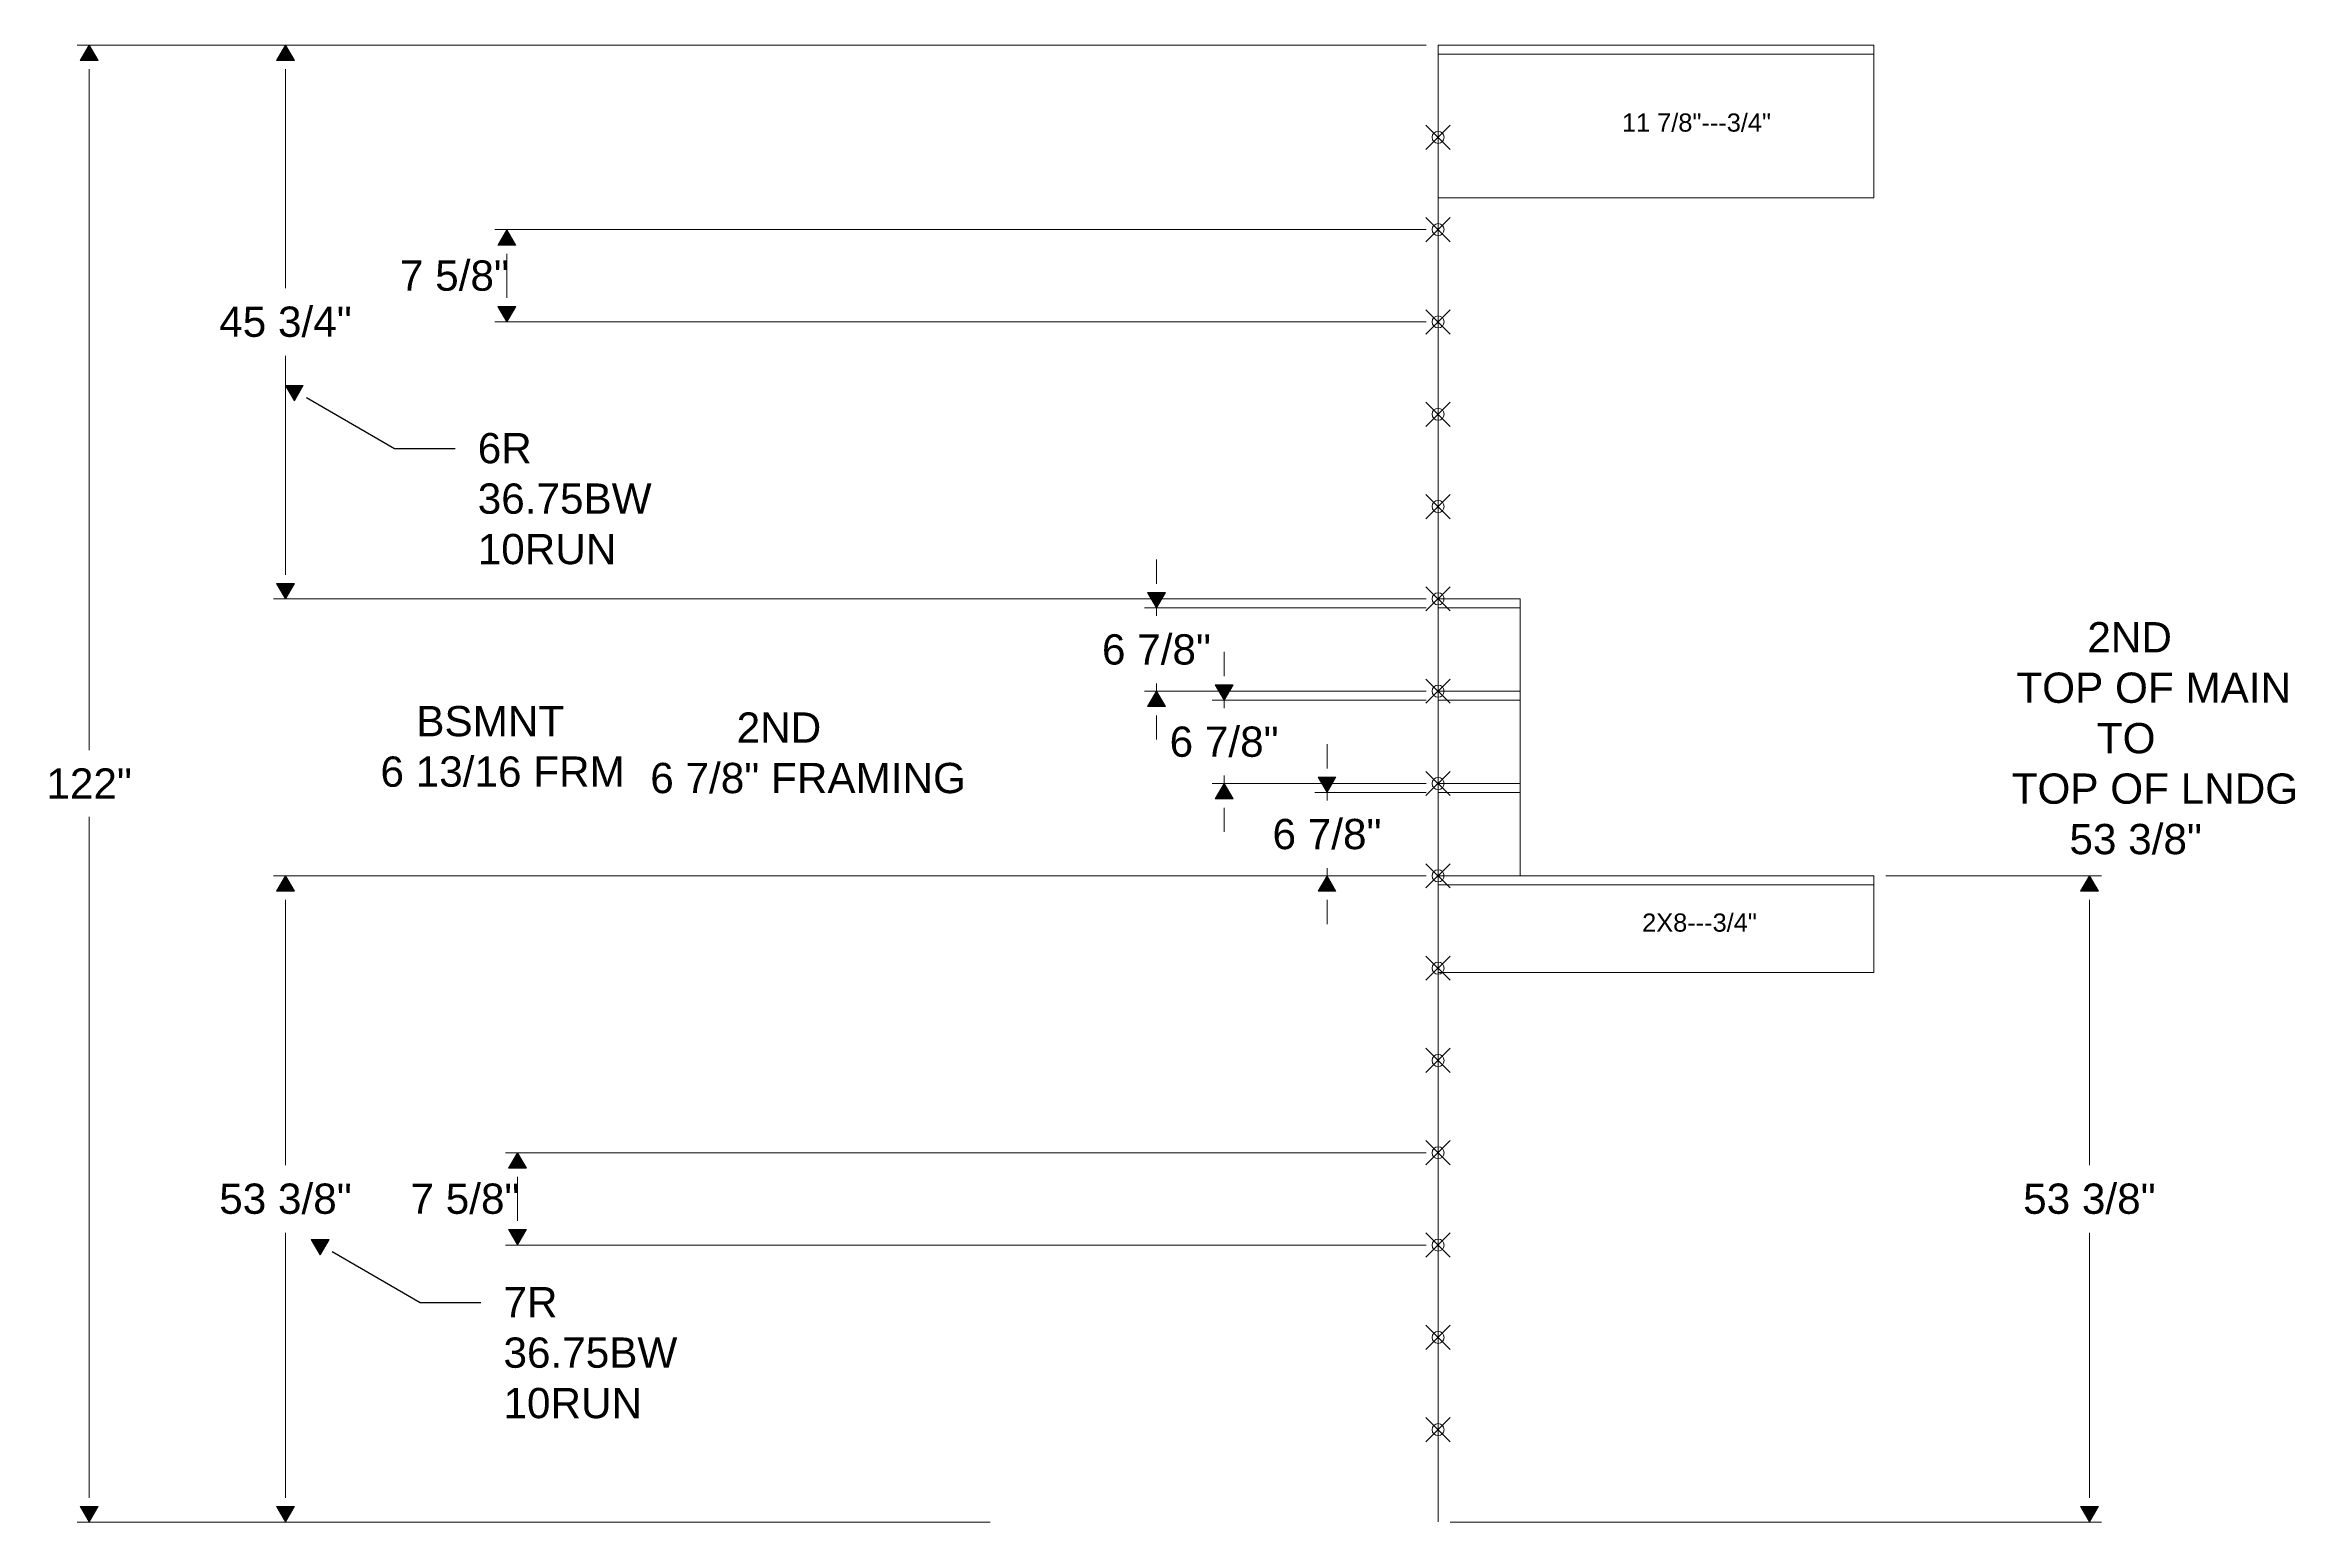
# Model space of a CAD drawing. Header units: inches. Extents: x -118 to 513, y 73 to 305.
# Drawn here: x -115.4 to 70.5, y 178.8 to 300.8 of the extents above; entities that cross this region are included whole.
import ezdxf
from ezdxf import colors
from ezdxf.entities.mleader import LeaderData, LeaderLine
from ezdxf.math import Vec2, Vec3

# ---------------------------------------------------------------- set-up
doc = ezdxf.new("R2010")
doc.units = ezdxf.units.IN
doc.header["$MEASUREMENT"] = 0
doc.header["$PDMODE"] = 35
for name, color, linetype, lineweight in [('Concrete', 40, 'Continuous', 9), ('Dimension', 3, 'Continuous', 9), ('Hole-Framing', 150, 'Continuous', 18), ('Plywood', 6, 'Continuous', 18), ('Treads', 1, 'Continuous', 15)]:
    doc.layers.add(name, color=color, linetype=linetype, lineweight=lineweight)
doc.styles.add('Dimension and Text', font='arial.ttf', dxfattribs={"height": 0.078125})
doc.dimstyles.new('Jerrod Dimension', dxfattribs={"dimscale": 0, "dimtxt": 0.078125, "dimasz": 0.0625, "dimexe": 0.03125, "dimexo": 0.03125, "dimgap": 0.046875, "dimtad": 1, "dimtih": 1, "dimtoh": 1, "dimdec": 4, "dimzin": 1, "dimdsep": 46, "dimlunit": 5, "dimtxsty": 'Dimension and Text', "dimblk": 'arrow', "dimcen": 2.421875, "dimclrd": 3, "dimclre": 3, "dimclrt": 3, "dimadec": 1, "dimazin": 0, "dimtfac": 1, "dimtdec": 4, "dimtmove": 2, "dimatfit": 3, "dimldrblk": 'arrow', "dimfxl": 1, "dimtfillclr": 256, "dimfrac": 2, "dimlwd": -1, "dimlwe": -1, "dimarcsym": 2})

# ---------------------------------------------------------------- blocks, each defined once
blk = doc.blocks.new('arrow')
at = {"layer": 'Dimension'}
blk.add_hatch(color=0, dxfattribs=at).paths.add_polyline_path([(0, 0), (-0.637, 0.368), (-0.637, -0.368)])
at = {"layer": 'Dimension', "color": 0}
for p, q in [((-0.637, -0.368), (-0.637, 0.368)), ((0, 0), (-0.637, 0.368)), ((-0.637, -0.368), (0, 0))]:
    blk.add_line(p, q, dxfattribs=at)
blk = doc.blocks.new('*D40')
at = {"layer": 'Concrete', "color": 3}
for p, q in [((-1.33, 300.84), (-112.78, 300.84)), ((-111.78, 298.84), (-111.78, 242.6)), ((-111.78, 180.84), (-111.78, 237.09)), ((-37.33, 178.84), (-112.78, 178.84))]:
    blk.add_line(p, q, dxfattribs=at)
at = {"layer": 'Defpoints', "color": 0}
for p in [(-111.78, 300.84), (-0.33, 300.84), (-36.33, 178.84)]:
    blk.add_point(p, dxfattribs=at)
at = {"layer": 'Concrete', "color": 3, "xscale": 2, "yscale": 2, "zscale": 2}
for p, rotation in [((-111.78, 300.84), 90), ((-111.78, 178.84), 270)]:
    blk.add_blockref('arrow', p, dxfattribs=dict(at, rotation=rotation))
at = {"layer": 'Concrete', "color": 3, "insert": (-111.78, 239.84), "char_height": 2.5, "attachment_point": 5, "style": 'Dimension and Text'}
blk.add_mtext('122"', dxfattribs=at)
blk = doc.blocks.new('*D41')
at = {"layer": 'Defpoints', "color": 0}
for p in [(-18.01, 246.72), (-0.33, 246.72), (-0.33, 239.84)]:
    blk.add_point(p, dxfattribs=at)
at = {"layer": 'Treads', "color": 3}
for p, q in [((-18.01, 248.72), (-18.01, 250.72)), ((-1.33, 246.72), (-19.01, 246.72)), ((-18.01, 246.72), (-18.01, 246.07)), ((-1.33, 239.84), (-19.01, 239.84)), ((-18.01, 239.84), (-18.01, 240.49)), ((-18.01, 237.84), (-18.01, 235.84))]:
    blk.add_line(p, q, dxfattribs=at)
at = {"layer": 'Treads', "color": 3, "xscale": 2, "yscale": 2, "zscale": 2}
for p, rotation in [((-18.01, 246.72), 270), ((-18.01, 239.84), 90)]:
    blk.add_blockref('arrow', p, dxfattribs=dict(at, rotation=rotation))
at = {"layer": 'Treads', "color": 3, "insert": (-18.01, 243.28), "char_height": 2.5, "attachment_point": 5, "style": 'Dimension and Text'}
blk.add_mtext('6 7/8"', dxfattribs=at)
blk = doc.blocks.new('*D42')
at = {"layer": 'Defpoints', "color": 0}
for p in [(-9.51, 239.09), (-0.33, 239.09), (-0.33, 232.22)]:
    blk.add_point(p, dxfattribs=at)
at = {"layer": 'Treads', "color": 3}
for p, q in [((-9.51, 241.09), (-9.51, 243.09)), ((-1.33, 239.09), (-10.51, 239.09)), ((-9.51, 239.09), (-9.51, 238.45)), ((-9.51, 232.22), (-9.51, 232.86)), ((-1.33, 232.22), (-10.51, 232.22)), ((-9.51, 230.22), (-9.51, 228.22))]:
    blk.add_line(p, q, dxfattribs=at)
at = {"layer": 'Treads', "color": 3, "xscale": 2, "yscale": 2, "zscale": 2}
for p, rotation in [((-9.51, 239.09), 270), ((-9.51, 232.22), 90)]:
    blk.add_blockref('arrow', p, dxfattribs=dict(at, rotation=rotation))
at = {"layer": 'Treads', "color": 3, "insert": (-9.51, 235.65), "char_height": 2.5, "attachment_point": 5, "style": 'Dimension and Text'}
blk.add_mtext('6 7/8"', dxfattribs=at)
blk = doc.blocks.new('*D49')
at = {"layer": 'Defpoints', "color": 0}
for p in [(-23.6, 254.34), (-0.33, 254.34), (-0.33, 247.47)]:
    blk.add_point(p, dxfattribs=at)
at = {"layer": 'Treads', "color": 3}
for p, q in [((-23.6, 256.34), (-23.6, 258.34)), ((-1.33, 254.34), (-24.6, 254.34)), ((-23.6, 254.34), (-23.6, 253.7)), ((-1.33, 247.47), (-24.6, 247.47)), ((-23.6, 247.47), (-23.6, 248.11)), ((-23.6, 245.47), (-23.6, 243.47))]:
    blk.add_line(p, q, dxfattribs=at)
at = {"layer": 'Treads', "color": 3, "xscale": 2, "yscale": 2, "zscale": 2}
for p, rotation in [((-23.6, 254.34), 270), ((-23.6, 247.47), 90)]:
    blk.add_blockref('arrow', p, dxfattribs=dict(at, rotation=rotation))
at = {"layer": 'Treads', "color": 3, "insert": (-23.6, 250.9), "char_height": 2.5, "attachment_point": 5, "style": 'Dimension and Text'}
blk.add_mtext('6 7/8"', dxfattribs=at)
blk = doc.blocks.new('*D50')
at = {"layer": 'Defpoints', "color": 0}
for p in [(-0.33, 232.22), (-95.56, 178.84), (-36.33, 178.84)]:
    blk.add_point(p, dxfattribs=at)
at = {"layer": 'Treads', "color": 3}
for p, q in [((-1.33, 232.22), (-96.56, 232.22)), ((-95.56, 230.22), (-95.56, 208.32)), ((-95.56, 180.84), (-95.56, 202.74)), ((-37.33, 178.84), (-96.56, 178.84))]:
    blk.add_line(p, q, dxfattribs=at)
at = {"layer": 'Treads', "color": 3, "xscale": 2, "yscale": 2, "zscale": 2}
for p, rotation in [((-95.56, 232.22), 90), ((-95.56, 178.84), 270)]:
    blk.add_blockref('arrow', p, dxfattribs=dict(at, rotation=rotation))
at = {"layer": 'Treads', "color": 3, "insert": (-95.56, 205.53), "char_height": 2.5, "attachment_point": 5, "style": 'Dimension and Text'}
blk.add_mtext('53 3/8"', dxfattribs=at)
blk = doc.blocks.new('*D51')
at = {"layer": 'Defpoints', "color": 0}
for p in [(-95.56, 300.84), (-0.33, 300.84), (-0.33, 255.09)]:
    blk.add_point(p, dxfattribs=at)
at = {"layer": 'Treads', "color": 3}
for p, q in [((-1.33, 300.84), (-96.56, 300.84)), ((-95.56, 298.84), (-95.56, 280.76)), ((-95.56, 257.09), (-95.56, 275.17)), ((-1.33, 255.09), (-96.56, 255.09))]:
    blk.add_line(p, q, dxfattribs=at)
at = {"layer": 'Treads', "color": 3, "xscale": 2, "yscale": 2, "zscale": 2}
for p, rotation in [((-95.56, 300.84), 90), ((-95.56, 255.09), 270)]:
    blk.add_blockref('arrow', p, dxfattribs=dict(at, rotation=rotation))
at = {"layer": 'Treads', "color": 3, "insert": (-95.56, 277.97), "char_height": 2.5, "attachment_point": 5, "style": 'Dimension and Text'}
blk.add_mtext('45 3/4"', dxfattribs=at)
blk = doc.blocks.new('*D54')
at = {"layer": 'Defpoints', "color": 0}
for p in [(-76.39, 209.34), (-0.33, 209.34), (-0.33, 201.72)]:
    blk.add_point(p, dxfattribs=at)
at = {"layer": 'Treads', "color": 3}
for p, q in [((-1.33, 209.34), (-77.39, 209.34)), ((-76.39, 203.72), (-76.39, 207.34)), ((-1.33, 201.72), (-77.39, 201.72))]:
    blk.add_line(p, q, dxfattribs=at)
at = {"layer": 'Treads', "color": 3, "xscale": 2, "yscale": 2, "zscale": 2}
for p, rotation in [((-76.39, 209.34), 90), ((-76.39, 201.72), 270)]:
    blk.add_blockref('arrow', p, dxfattribs=dict(at, rotation=rotation))
at = {"layer": 'Treads', "color": 3, "insert": (-80.73, 205.53), "char_height": 2.5, "attachment_point": 5, "style": 'Dimension and Text'}
blk.add_mtext('7 5/8"', dxfattribs=at)
blk = doc.blocks.new('*D55')
at = {"layer": 'Defpoints', "color": 0}
for p in [(-77.27, 285.59), (-0.33, 285.59), (-0.33, 277.97)]:
    blk.add_point(p, dxfattribs=at)
at = {"layer": 'Treads', "color": 3}
for p, q in [((-1.33, 285.59), (-78.27, 285.59)), ((-77.27, 279.97), (-77.27, 283.59)), ((-1.33, 277.97), (-78.27, 277.97))]:
    blk.add_line(p, q, dxfattribs=at)
at = {"layer": 'Treads', "color": 3, "xscale": 2, "yscale": 2, "zscale": 2}
for p, rotation in [((-77.27, 285.59), 90), ((-77.27, 277.97), 270)]:
    blk.add_blockref('arrow', p, dxfattribs=dict(at, rotation=rotation))
at = {"layer": 'Treads', "color": 3, "insert": (-81.6, 281.78), "char_height": 2.5, "attachment_point": 5, "style": 'Dimension and Text'}
blk.add_mtext('7 5/8"', dxfattribs=at)
blk = doc.blocks.new('*D58')
at = {"layer": 'Defpoints', "color": 0}
for p in [(35.67, 232.22), (53.48, 232.22), (-0.33, 178.84)]:
    blk.add_point(p, dxfattribs=at)
at = {"layer": 'Treads', "color": 3}
for p, q in [((36.67, 232.22), (54.48, 232.22)), ((53.48, 230.22), (53.48, 208.32)), ((53.48, 180.84), (53.48, 202.74)), ((0.67, 178.84), (54.48, 178.84))]:
    blk.add_line(p, q, dxfattribs=at)
at = {"layer": 'Treads', "color": 3, "xscale": 2, "yscale": 2, "zscale": 2}
for p, rotation in [((53.48, 232.22), 90), ((53.48, 178.84), 270)]:
    blk.add_blockref('arrow', p, dxfattribs=dict(at, rotation=rotation))
at = {"layer": 'Treads', "color": 3, "insert": (53.48, 205.53), "char_height": 2.5, "attachment_point": 5, "style": 'Dimension and Text'}
blk.add_mtext('53 3/8"', dxfattribs=at)

msp = doc.modelspace()

# ---------------------------------------------------------------- linework, layer by layer
at = {"layer": 'Concrete'}
msp.add_line((-0.33302, 178.8422), (-0.33302, 300.8422), dxfattribs=at)
for p in [(-0.33302, 293.2172), (-0.33302, 285.5922), (-0.33302, 277.9672), (-0.33302, 270.3422), (-0.33302, 262.7172), (-0.33302, 255.0922), (-0.33302, 247.4672), (-0.33302, 239.8422), (-0.33302, 232.2172), (-0.33302, 224.5922), (-0.33302, 216.9672), (-0.33302, 209.3422), (-0.33302, 201.7172), (-0.33302, 194.0922), (-0.33302, 186.4672)]:
    msp.add_point(p, dxfattribs=at)
at = {"layer": 'Hole-Framing'}
for points in [[(-0.33302, 300.0922), (35.66698, 300.0922), (35.66698, 288.2172), (-0.33302, 288.2172)], [(-0.33302, 254.3422), (6.43824, 254.3422), (6.43824, 247.4672), (-0.33302, 247.4672)], [(-0.33302, 246.7172), (6.43824, 246.7172), (6.43824, 239.8422), (-0.33302, 239.8422)], [(-0.33302, 239.0922), (6.43824, 239.0922), (6.43824, 232.2172), (-0.33302, 232.2172)], [(-0.33302, 231.4672), (35.66698, 231.4672), (35.66698, 224.2172), (-0.33302, 224.2172)]]:
    msp.add_lwpolyline(points, close=True, dxfattribs=at)
at = {"layer": 'Plywood'}
for points in [[(-0.33302, 300.0922), (35.66698, 300.0922), (35.66698, 300.8422), (-0.33302, 300.8422)], [(-0.33302, 254.3422), (6.43824, 254.3422), (6.43824, 255.0922), (-0.33302, 255.0922)], [(-0.33302, 246.7172), (6.43824, 246.7172), (6.43824, 247.4672), (-0.33302, 247.4672)], [(-0.33302, 239.0922), (6.43824, 239.0922), (6.43824, 239.8422), (-0.33302, 239.8422)], [(-0.33302, 231.4672), (35.66698, 231.4672), (35.66698, 232.2172), (-0.33302, 232.2172)]]:
    msp.add_lwpolyline(points, close=True, dxfattribs=at)

# ---------------------------------------------------------------- texts
at = {"layer": 'Hole-Framing', "char_height": 1.5, "width": 36, "attachment_point": 1, "style": 'Dimension and Text'}
for s, insert in [('\\pi15.004;11 7/8"---3/4"', (-0.14976, 295.18726)), ('\\pi16.675;2X8---3/4"', (-0.14976, 229.10443))]:
    msp.add_mtext(s, dxfattribs=dict(at, insert=insert))
at = {"layer": 'Treads', "char_height": 2.5, "attachment_point": 1, "style": 'Dimension and Text'}
for s, insert, width in [('\\pi9.7263;2ND\\P\\pi3.8634;TOP OF MAIN\\P\\pi10.509;TO \\P\\pi3.4733;TOP OF LNDG\\P\\pi8.2478;53 3/8"', (43.58157, 253.17293), 32.6352658), ('\\pi5.8563;BSMNT\\P\\pi2.8961;6 13/16 FRM', (-90.60944, 246.24253), 27.5147584), ('\\pi10.384;2ND\\P\\pi3.2469;6 7/8" FRAMING', (-68.66802, 245.71308), 34.3900297)]:
    msp.add_mtext(s, dxfattribs=dict(at, insert=insert, width=width))

# ---------------------------------------------------------------- dimensions: what is measured, and where the dimension line sits
at = {"layer": 'Concrete'}
dim = msp.add_linear_dim(base=(-111.78098, 300.8422), p1=(-36.33302, 178.8422), p2=(-0.33302, 300.8422), angle=90, dimstyle='Jerrod Dimension', override={"dimpost": '"'}, dxfattribs=at)
dim.commit()
dim.dimension.update_dxf_attribs({"geometry": '*D40', "text_midpoint": (-111.78098, 239.8422)})
at = {"layer": 'Treads'}
for base, p1, p2, picture, middle in [((-95.56147, 300.8422), (-0.33302, 255.0922), (-0.33302, 300.8422), '*D51', (-95.56147, 277.9672)), ((-77.26907, 285.5922), (-0.33302, 277.9672), (-0.33302, 285.5922), '*D55', (-81.60433, 281.7797)), ((-23.59944, 254.3422), (-0.33302, 247.4672), (-0.33302, 254.3422), '*D49', (-23.59944, 250.9047)), ((-18.01085, 246.7172), (-0.33302, 239.8422), (-0.33302, 246.7172), '*D41', (-18.01085, 243.2797)), ((-9.50516, 239.0922), (-0.33302, 232.2172), (-0.33302, 239.0922), '*D42', (-9.50516, 235.6547)), ((-95.56147, 178.8422), (-0.33302, 232.2172), (-36.33302, 178.8422), '*D50', (-95.56147, 205.5297)), ((53.47623, 232.2172), (-0.33302, 178.8422), (35.66698, 232.2172), '*D58', (53.47623, 205.5297)), ((-76.39408, 209.3422), (-0.33302, 201.7172), (-0.33302, 209.3422), '*D54', (-80.72935, 205.5297))]:
    dim = msp.add_linear_dim(base=base, p1=p1, p2=p2, angle=90, dimstyle='Jerrod Dimension', override={"dimpost": '"'}, dxfattribs=at)
    dim.commit()
    dim.dimension.update_dxf_attribs({"geometry": picture, "text_midpoint": middle})

# ---------------------------------------------------------------- leaders
ml = msp.add_multileader_mtext('Standard', dxfattribs=at)
ml.set_content('6R\\P36.75BW\\P10RUN', color=(0, 178, 0), style='Dimension and Text')
ml.set_leader_properties(color=3)
ml.set_arrow_properties(name='arrow')
ml.build(insert=Vec2(0, 0))
ml.multileader.update_dxf_attribs({"dogleg_length": 0.15625, "arrow_head_size": 2, "scale": 32})
ctx = ml.context
ctx.base_point, ctx.scale, ctx.char_height, ctx.arrow_head_size, ctx.landing_gap_size, ctx.plane_origin = Vec3(-81.55174, 267.522), 32, 2.5, 2, 1.875, Vec3(-95.56147, 272.72377)
notes = []
notes.append((ctx, [(0, (1, 1, 0), (-86.55174, 267.522), (1, 0), 5, [(0, [(-95.56147, 272.72377)], 0, [])])]))
ctx.mtext.insert, ctx.mtext.flow_direction = Vec3(-79.67674, 268.79332), 5
ml = msp.add_multileader_mtext('Standard', dxfattribs=at)
ml.set_content('7R\\P36.75BW\\P10RUN', color=(0, 178, 0), style='Dimension and Text')
ml.set_leader_properties(color=3)
ml.set_arrow_properties(name='arrow')
ml.build(insert=Vec2(0, 0))
ml.multileader.update_dxf_attribs({"dogleg_length": 0.15625, "arrow_head_size": 2, "scale": 32})
ctx = ml.context
ctx.base_point, ctx.scale, ctx.char_height, ctx.arrow_head_size, ctx.landing_gap_size, ctx.plane_origin = Vec3(-79.42522, 196.97839), 32, 2.5, 2, 1.875, Vec3(-93.43494, 202.18015)
notes.append((ctx, [(0, (1, 1, 0), (-84.42522, 196.97839), (1, 0), 5, [(0, [(-93.43494, 202.18015)], 0, [])])]))
ctx.mtext.insert, ctx.mtext.flow_direction = Vec3(-77.55022, 198.2497), 5
for ctx, leaders in notes:
    for number, flags, end, landing, length, lines in leaders:
        leader = LeaderData()
        leader.index, (leader.has_last_leader_line, leader.has_dogleg_vector, leader.attachment_direction) = number, flags
        leader.last_leader_point, leader.dogleg_vector, leader.dogleg_length = Vec3(end), Vec3(landing), length
        for number, points, colour, breaks in lines:
            line = LeaderLine()
            line.index, line.vertices, line.color, line.breaks = number, Vec3.list(points), colors.encode_raw_color(colour), breaks
            leader.lines.append(line)
        ctx.leaders.append(leader)

doc.saveas('drawing.dxf')
